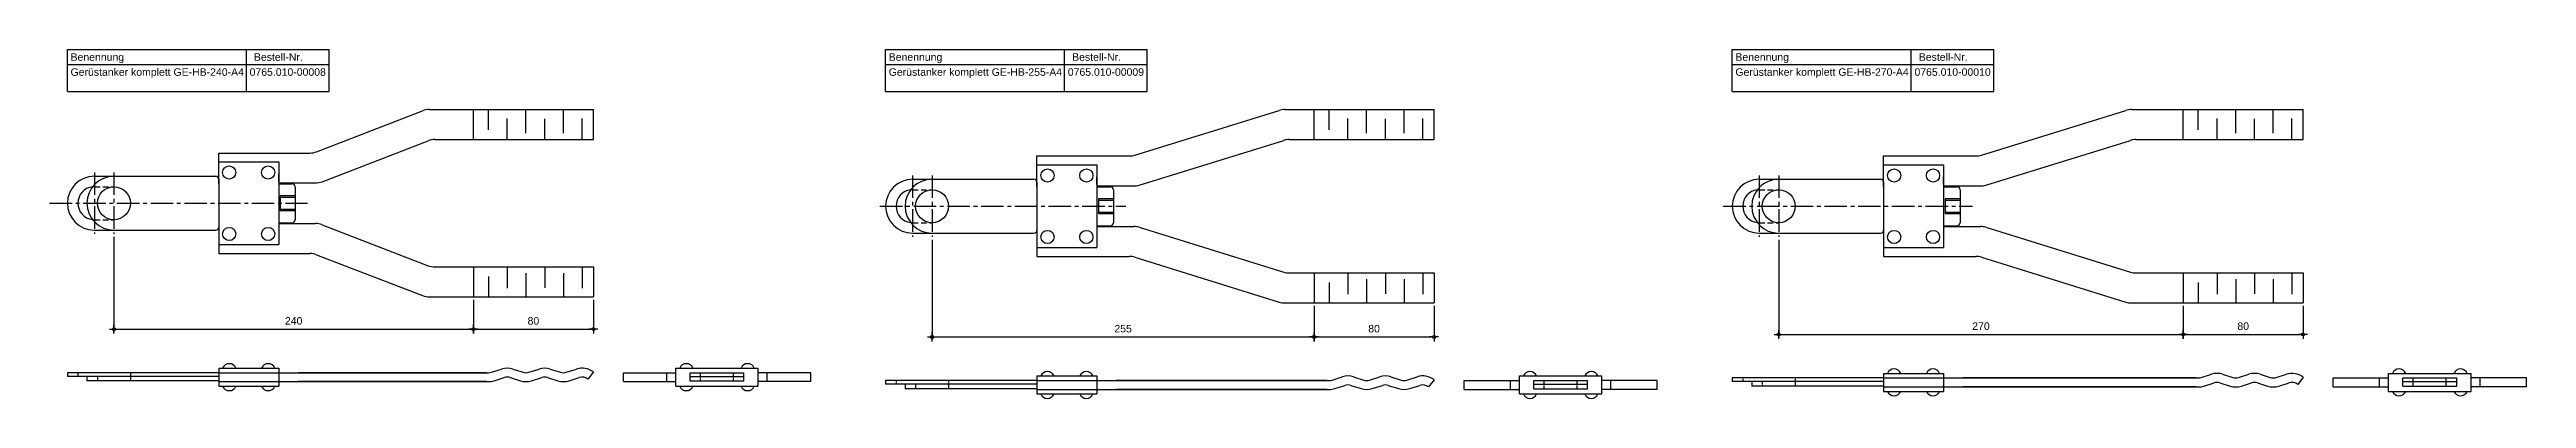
# Model space of a CAD drawing. Header units: inches. Extents: x 9 to 7368, y -7 to 253.
# Drawn here: x 3192 to 4845, y 20 to 253 of the extents above; entities that cross this region are included whole.
import ezdxf

# ---------------------------------------------------------------- set-up
doc = ezdxf.new("R2010")
doc.units = ezdxf.units.IN
doc.header["$LTSCALE"] = 20
doc.header["$MEASUREMENT"] = 0
for name, pattern in [('ACDINWELD', [3, 2, -1]), ('MITTE2', [1.125, 0.75, -0.125, 0.125, -0.125]), ('VERDECKT2', [0.1875, 0.125, -0.0625])]:
    doc.linetypes.add(name, pattern=pattern)
doc.layers.add('Halfen', color=2, linetype='Continuous')
doc.styles.add('ARIAL50', font='ARIAL.TTF', dxfattribs={"height": 5})
doc.styles.get("Standard").update_dxf_attribs({"font": 'ARIAL.TTF'})
doc.dimstyles.new('AM_DIN$0', dxfattribs={"dimtxt": 2.5, "dimasz": 1, "dimexe": 1, "dimexo": 1, "dimgap": 1.5, "dimtad": 1, "dimdec": 0, "dimdsep": 46, "dimtxsty": 'Standard', "dimblk": 'Endpunkt', "dimcen": 0, "dimclrd": 1, "dimclre": 1, "dimclrt": 7, "dimadec": 0, "dimazin": 2, "dimtp": 0.1, "dimtm": 0.1, "dimtfac": 0.71, "dimtdec": 0, "dimtmove": 0, "dimatfit": 3, "dimfxl": 1, "dimlwd": -1, "dimlwe": -1, "dimarcsym": 0})

msp = doc.modelspace()

# ---------------------------------------------------------------- texts
at = {"layer": 'Halfen', "style": 'ARIAL50'}
for s, p in [('Benennung', (3206.017, 245.099)), ('Bestell-Nr.', (3328.404, 245.099)), ('Benennung', (3752.017, 245.099)), ('Bestell-Nr.', (3874.404, 245.099)), ('Benennung', (4317.017, 245.099)), ('Bestell-Nr.', (4439.404, 245.099)), ('Gerüstanker komplett GE-HB-240-A4', (3206.017, 235.099)), ('0765.010-00008', (3325.504, 235.099)), ('Gerüstanker komplett GE-HB-255-A4', (3752.017, 235.099)), ('0765.010-00009', (3871.504, 235.099)), ('Gerüstanker komplett GE-HB-270-A4', (4317.017, 235.099)), ('0765.010-00010', (4436.504, 235.099))]:
    msp.add_text(s, height=5, dxfattribs=at).set_placement(p)

# ---------------------------------------------------------------- blocks, each defined once
blk = doc.blocks.new('Endpunkt')
at = {"color": 0, "linetype": 'ByBlock', "lineweight": -2}
for p, q in [((0, 0), (-1.5, 0)), ((0, 1.5), (0, 0)), ((0, 0), (0, -1.5)), ((1.5, 0), (0, 0))]:
    blk.add_line(p, q, dxfattribs=at)
blk.add_circle((0, 0), 0.5, dxfattribs=at)
blk = doc.blocks.new('*D16')
at = {"layer": 'Halfen', "color": 1, "transparency": 16777216}
for p, q in [((3234.9, 127.6), (3234.9, 64.1)), ((3474.9, 85.6), (3474.9, 64.1)), ((3236.9, 66.1), (3472.9, 66.1))]:
    blk.add_line(p, q, dxfattribs=at)
at = {"layer": 'Halfen', "color": 1, "transparency": 16777216, "xscale": 2, "yscale": 2, "zscale": 2, "rotation": 180}
blk.add_blockref('Endpunkt', (3234.9, 66.1), dxfattribs=at)
at = {"layer": 'Halfen', "color": 1, "transparency": 16777216, "xscale": 2, "yscale": 2, "zscale": 2}
blk.add_blockref('Endpunkt', (3474.9, 66.1), dxfattribs=at)
at = {"layer": 'Halfen', "color": 7, "transparency": 16777216, "insert": (3354.9, 71.6), "char_height": 5, "attachment_point": 5}
blk.add_mtext('240', dxfattribs=at)
blk = doc.blocks.new('*D17')
at = {"layer": 'Halfen', "color": 1, "transparency": 16777216}
for p, q in [((3474.9, 85.6), (3474.9, 64.1)), ((3554.9, 85.6), (3554.9, 64.1)), ((3476.9, 66.1), (3552.9, 66.1))]:
    blk.add_line(p, q, dxfattribs=at)
at = {"layer": 'Halfen', "color": 1, "transparency": 16777216, "xscale": 2, "yscale": 2, "zscale": 2, "rotation": 180}
blk.add_blockref('Endpunkt', (3474.9, 66.1), dxfattribs=at)
at = {"layer": 'Halfen', "color": 1, "transparency": 16777216, "xscale": 2, "yscale": 2, "zscale": 2}
blk.add_blockref('Endpunkt', (3554.9, 66.1), dxfattribs=at)
at = {"layer": 'Halfen', "color": 7, "transparency": 16777216, "insert": (3514.9, 71.6), "char_height": 5, "attachment_point": 5}
blk.add_mtext('80', dxfattribs=at)
blk = doc.blocks.new('*D18')
at = {"layer": 'Halfen', "color": 1, "transparency": 16777216}
for p, q in [((3780.9, 125.6), (3780.9, 58.9)), ((4035.9, 81.6), (4035.9, 58.9)), ((3782.9, 60.9), (4033.9, 60.9))]:
    blk.add_line(p, q, dxfattribs=at)
at = {"layer": 'Halfen', "color": 1, "transparency": 16777216, "xscale": 2, "yscale": 2, "zscale": 2, "rotation": 180}
blk.add_blockref('Endpunkt', (3780.9, 60.9), dxfattribs=at)
at = {"layer": 'Halfen', "color": 1, "transparency": 16777216, "xscale": 2, "yscale": 2, "zscale": 2}
blk.add_blockref('Endpunkt', (4035.9, 60.9), dxfattribs=at)
at = {"layer": 'Halfen', "color": 7, "transparency": 16777216, "insert": (3908.4, 66.4), "char_height": 5, "attachment_point": 5}
blk.add_mtext('255', dxfattribs=at)
blk = doc.blocks.new('*D19')
at = {"layer": 'Halfen', "color": 1, "transparency": 16777216}
for p, q in [((4035.9, 81.6), (4035.9, 58.9)), ((4115.9, 81.6), (4115.9, 58.9)), ((4037.9, 60.9), (4113.9, 60.9))]:
    blk.add_line(p, q, dxfattribs=at)
at = {"layer": 'Halfen', "color": 1, "transparency": 16777216, "xscale": 2, "yscale": 2, "zscale": 2, "rotation": 180}
blk.add_blockref('Endpunkt', (4035.9, 60.9), dxfattribs=at)
at = {"layer": 'Halfen', "color": 1, "transparency": 16777216, "xscale": 2, "yscale": 2, "zscale": 2}
blk.add_blockref('Endpunkt', (4115.9, 60.9), dxfattribs=at)
at = {"layer": 'Halfen', "color": 7, "transparency": 16777216, "insert": (4075.9, 66.4), "char_height": 5, "attachment_point": 5}
blk.add_mtext('80', dxfattribs=at)
blk = doc.blocks.new('*D20')
at = {"layer": 'Halfen', "color": 1, "transparency": 16777216}
for p, q in [((4345.9, 125.6), (4345.9, 60.6)), ((4615.9, 81.6), (4615.9, 60.6)), ((4347.9, 62.6), (4613.9, 62.6))]:
    blk.add_line(p, q, dxfattribs=at)
at = {"layer": 'Halfen', "color": 1, "transparency": 16777216, "xscale": 2, "yscale": 2, "zscale": 2, "rotation": 180}
blk.add_blockref('Endpunkt', (4345.9, 62.6), dxfattribs=at)
at = {"layer": 'Halfen', "color": 1, "transparency": 16777216, "xscale": 2, "yscale": 2, "zscale": 2}
blk.add_blockref('Endpunkt', (4615.9, 62.6), dxfattribs=at)
at = {"layer": 'Halfen', "color": 7, "transparency": 16777216, "insert": (4480.9, 68.1), "char_height": 5, "attachment_point": 5}
blk.add_mtext('270', dxfattribs=at)
blk = doc.blocks.new('*D21')
at = {"layer": 'Halfen', "color": 1, "transparency": 16777216}
for p, q in [((4615.9, 81.6), (4615.9, 60.6)), ((4695.9, 81.6), (4695.9, 60.6)), ((4617.9, 62.6), (4693.9, 62.6))]:
    blk.add_line(p, q, dxfattribs=at)
at = {"layer": 'Halfen', "color": 1, "transparency": 16777216, "xscale": 2, "yscale": 2, "zscale": 2, "rotation": 180}
blk.add_blockref('Endpunkt', (4615.9, 62.6), dxfattribs=at)
at = {"layer": 'Halfen', "color": 1, "transparency": 16777216, "xscale": 2, "yscale": 2, "zscale": 2}
blk.add_blockref('Endpunkt', (4695.9, 62.6), dxfattribs=at)
at = {"layer": 'Halfen', "color": 7, "transparency": 16777216, "insert": (4655.9, 68.1), "char_height": 5, "attachment_point": 5}
blk.add_mtext('80', dxfattribs=at)

# ---------------------------------------------------------------- dimensions: what is measured, and where the dimension line sits
at = {"layer": 'Halfen', "color": 1}
for base, p1, p2, picture, middle in [((3474.917, 66.072), (3234.917, 129.599), (3474.917, 87.599), '*D16', (3354.917, 71.624)), ((4035.917, 60.88), (3780.917, 127.599), (4035.917, 83.599), '*D18', (3908.417, 66.433)), ((4615.917, 62.577), (4345.917, 127.599), (4615.917, 83.599), '*D20', (4480.917, 68.13)), ((3554.917, 66.072), (3474.917, 87.599), (3554.917, 87.599), '*D17', (3514.917, 71.624)), ((4115.917, 60.88), (4035.917, 83.599), (4115.917, 83.599), '*D19', (4075.917, 66.433)), ((4695.917, 62.577), (4615.917, 83.599), (4695.917, 83.599), '*D21', (4655.917, 68.13))]:
    dim = msp.add_linear_dim(base=base, p1=p1, p2=p2, dimstyle='AM_DIN$0', override={"dimscale": 2, "dimdec": 2, "dimadec": 2, "dimtdec": 2, "dimtix": 1}, dxfattribs=at)
    dim.commit()
    dim.dimension.update_dxf_attribs({"geometry": picture, "text_midpoint": middle})

# ---------------------------------------------------------------- linework, layer by layer
at = {"layer": 'Halfen'}
for p, q in [((3203.917, 252.599), (3378.501, 252.599)), ((3203.917, 224.599), (3203.917, 252.599)), ((3323.404, 224.599), (3323.404, 252.599)), ((3378.501, 224.599), (3378.501, 252.599)), ((3749.917, 252.599), (3924.501, 252.599)), ((3749.917, 224.599), (3749.917, 252.599)), ((3869.404, 224.599), (3869.404, 252.599)), ((3924.501, 224.599), (3924.501, 252.599)), ((4314.917, 252.599), (4489.501, 252.599)), ((4314.917, 224.599), (4314.917, 252.599)), ((4434.404, 224.599), (4434.404, 252.599)), ((4489.501, 224.599), (4489.501, 252.599)), ((3203.917, 242.599), (3378.501, 242.599)), ((3749.917, 242.599), (3924.501, 242.599)), ((4314.917, 242.599), (4489.501, 242.599)), ((3203.917, 224.599), (3378.501, 224.599)), ((3749.917, 224.599), (3924.501, 224.599)), ((4314.917, 224.599), (4489.501, 224.599)), ((3370.227, 184.44), (3440.876, 211.758)), ((3445.384, 212.599), (3554.917, 212.599)), ((3554.917, 192.599), (3554.917, 212.599)), ((3916.211, 182.16), (4012.595, 212.038)), ((4016.296, 212.599), (4115.917, 212.599)), ((4115.917, 192.599), (4115.917, 212.599)), ((4481.211, 182.16), (4577.595, 212.038)), ((4581.296, 212.599), (4695.917, 212.599)), ((4695.917, 192.599), (4695.917, 212.599)), ((3304.917, 183.599), (3365.719, 183.599)), ((3304.917, 163.099), (3304.917, 183.599)), ((3373.959, 164.44), (3444.608, 191.758)), ((3449.116, 192.599), (3554.917, 192.599)), ((3919.24, 162.16), (4015.623, 192.038)), ((4019.325, 192.599), (4115.917, 192.599)), ((4484.24, 162.16), (4580.623, 192.038)), ((4584.325, 192.599), (4695.917, 192.599)), ((3221.917, 168.099), (3234.917, 168.099)), ((3234.917, 168.099), (3302.917, 168.099)), ((3304.917, 177.599), (3344.917, 177.599)), ((3304.917, 164.599), (3304.917, 173.586)), ((3304.917, 170.599), (3304.917, 170.599)), ((3304.917, 166.099), (3304.917, 134.099)), ((3344.917, 177.599), (3344.917, 122.599)), ((3344.917, 164.599), (3344.917, 169.771)), ((3767.917, 166.099), (3780.917, 166.099)), ((3780.917, 166.099), (3848.917, 166.099)), ((3850.917, 181.599), (3912.51, 181.599)), ((3850.917, 161.099), (3850.917, 181.599)), ((3850.917, 175.599), (3890.917, 175.599)), ((3850.917, 162.599), (3850.917, 171.586)), ((3850.917, 168.599), (3850.917, 168.599)), ((3890.917, 175.599), (3890.917, 120.599)), ((3890.917, 162.599), (3890.917, 167.771)), ((4332.917, 166.099), (4345.917, 166.099)), ((4345.917, 166.099), (4413.917, 166.099)), ((4415.917, 181.599), (4477.51, 181.599)), ((4415.917, 161.099), (4415.917, 181.599)), ((4415.917, 175.599), (4455.917, 175.599)), ((4415.917, 162.599), (4415.917, 171.586)), ((4415.917, 168.599), (4415.917, 168.599)), ((4455.917, 175.599), (4455.917, 120.599)), ((4455.917, 162.599), (4455.917, 167.771)), ((3344.917, 163.599), (3369.451, 163.599)), ((3344.917, 163.099), (3353.917, 163.099)), ((3355.917, 155.115), (3345.917, 155.115)), ((3345.917, 155.115), (3345.917, 145.083)), ((3345.917, 154.099), (3355.917, 154.099)), ((3355.917, 161.099), (3355.917, 139.099)), ((3850.917, 164.099), (3850.917, 132.099)), ((3890.917, 161.599), (3915.539, 161.599)), ((3890.917, 161.099), (3899.917, 161.099)), ((3891.917, 153.115), (3891.917, 143.083)), ((3901.917, 153.115), (3891.917, 153.115)), ((3891.917, 152.099), (3901.917, 152.099)), ((3901.917, 159.099), (3901.917, 137.099)), ((4415.917, 164.099), (4415.917, 132.099)), ((4455.917, 161.599), (4480.539, 161.599)), ((4455.917, 161.099), (4464.917, 161.099)), ((4456.917, 153.115), (4456.917, 143.083)), ((4466.917, 153.115), (4456.917, 153.115)), ((4456.917, 152.099), (4466.917, 152.099)), ((4466.917, 159.099), (4466.917, 137.099)), ((3304.917, 135.599), (3304.917, 116.599)), ((3304.917, 134.099), (3304.917, 129.599)), ((3344.917, 137.099), (3353.917, 137.099)), ((3344.917, 136.599), (3369.451, 136.599)), ((3345.917, 146.099), (3355.917, 146.099)), ((3355.917, 145.083), (3345.917, 145.083)), ((3373.959, 135.758), (3444.608, 108.44)), ((3850.917, 133.599), (3850.917, 114.599)), ((3890.917, 135.099), (3899.917, 135.099)), ((3890.917, 134.599), (3915.501, 134.599)), ((3891.917, 144.099), (3901.917, 144.099)), ((3901.917, 143.083), (3891.917, 143.083)), ((3919.24, 134.038), (4015.623, 104.16)), ((4415.917, 133.599), (4415.917, 114.599)), ((4455.917, 135.099), (4464.917, 135.099)), ((4455.917, 134.599), (4480.539, 134.599)), ((4456.917, 144.099), (4466.917, 144.099)), ((4466.917, 143.083), (4456.917, 143.083)), ((4484.24, 134.038), (4580.623, 104.16)), ((3221.917, 132.099), (3234.917, 132.099)), ((3234.917, 132.099), (3302.917, 132.099)), ((3304.917, 129.599), (3304.917, 126.612)), ((3304.917, 122.599), (3344.917, 122.599)), ((3304.917, 116.599), (3365.719, 116.599)), ((3370.227, 115.758), (3440.876, 88.44)), ((3767.917, 130.099), (3780.917, 130.099)), ((3780.917, 130.099), (3848.917, 130.099)), ((3850.917, 132.099), (3850.917, 127.599)), ((3850.917, 127.599), (3850.917, 124.612)), ((3850.917, 120.599), (3890.917, 120.599)), ((4332.917, 130.099), (4345.917, 130.099)), ((4345.917, 130.099), (4413.917, 130.099)), ((4415.917, 132.099), (4415.917, 127.599)), ((4415.917, 127.599), (4415.917, 124.612)), ((4415.917, 120.599), (4455.917, 120.599)), ((3449.116, 107.599), (3554.917, 107.599)), ((3554.917, 107.599), (3554.917, 87.599)), ((3850.917, 114.599), (3912.51, 114.599)), ((3916.211, 114.038), (4012.595, 84.16)), ((4019.325, 103.599), (4115.917, 103.599)), ((4115.917, 103.599), (4115.917, 83.599)), ((4415.917, 114.599), (4477.51, 114.599)), ((4481.211, 114.038), (4577.595, 84.16)), ((4584.325, 103.599), (4695.917, 103.599)), ((4695.917, 103.599), (4695.917, 83.599)), ((3445.384, 87.599), (3554.917, 87.599)), ((4016.296, 83.599), (4115.917, 83.599)), ((4581.296, 83.599), (4695.917, 83.599)), ((3304.917, 37.072), (3203.917, 37.072)), ((3203.917, 37.072), (3203.917, 34.572)), ((3304.917, 34.572), (3203.917, 34.572)), ((3216.917, 34.572), (3216.917, 31.572)), ((3304.917, 40.072), (3344.917, 40.072)), ((3304.917, 40.072), (3304.917, 28.072)), ((3304.917, 37.072), (3484.917, 37.072)), ((3344.917, 40.072), (3344.917, 28.072)), ((3483.57, 37.072), (3357.836, 37.072)), ((3486.856, 37.368), (3493.689, 39.503)), ((3488.645, 31.641), (3495.479, 33.776)), ((3499.356, 33.776), (3506.189, 31.641)), ((3501.145, 39.503), (3507.979, 37.368)), ((3511.856, 37.368), (3518.689, 39.503)), ((3513.645, 31.641), (3520.479, 33.776)), ((3524.356, 33.776), (3531.189, 31.641)), ((3526.145, 39.503), (3532.979, 37.368)), ((3536.856, 37.368), (3543.689, 39.503)), ((3538.645, 31.641), (3545.479, 33.776)), ((3554.917, 37.572), (3551.317, 32.772)), ((3574.917, 31.072), (3574.917, 37.072)), ((3574.917, 37.072), (3609.917, 37.072)), ((3603.917, 31.072), (3603.917, 37.072)), ((3609.917, 40.072), (3664.917, 40.072)), ((3609.917, 28.072), (3609.917, 40.072)), ((3619.417, 31.572), (3619.417, 37.072)), ((3619.417, 37.072), (3655.417, 37.072)), ((3619.417, 34.572), (3655.417, 34.572)), ((3655.417, 31.572), (3655.417, 37.072)), ((3664.917, 28.072), (3664.917, 40.072)), ((3699.917, 37.072), (3664.917, 37.072)), ((3670.917, 31.072), (3670.917, 37.072)), ((3699.917, 31.072), (3699.917, 37.072)), ((3850.917, 34.88), (3890.917, 34.88)), ((3850.917, 34.88), (3850.917, 22.88)), ((3890.917, 34.88), (3890.917, 22.88)), ((4047.856, 32.176), (4054.689, 34.312)), ((4062.145, 34.312), (4068.979, 32.176)), ((4072.856, 32.176), (4079.689, 34.312)), ((4087.145, 34.312), (4093.979, 32.176)), ((4097.856, 32.176), (4104.689, 34.312)), ((4172.917, 34.88), (4227.917, 34.88)), ((4172.917, 22.88), (4172.917, 34.88)), ((4227.917, 22.88), (4227.917, 34.88)), ((4415.917, 33.577), (4314.917, 33.577)), ((4314.917, 33.577), (4314.917, 31.077)), ((4415.917, 36.577), (4455.917, 36.577)), ((4415.917, 36.577), (4415.917, 24.577)), ((4415.917, 33.577), (4625.917, 33.577)), ((4455.917, 36.577), (4455.917, 24.577)), ((4624.57, 33.577), (4468.836, 33.577)), ((4627.856, 33.873), (4634.689, 36.009)), ((4642.145, 36.009), (4648.979, 33.873)), ((4652.856, 33.873), (4659.689, 36.009)), ((4667.145, 36.009), (4673.979, 33.873)), ((4677.856, 33.873), (4684.689, 36.009)), ((4695.917, 34.077), (4692.317, 29.277)), ((4715.917, 27.577), (4715.917, 33.577)), ((4715.917, 33.577), (4752.917, 33.577)), ((4746.917, 27.577), (4746.917, 33.577)), ((4752.917, 36.577), (4807.917, 36.577)), ((4752.917, 24.577), (4752.917, 36.577)), ((4762.417, 28.077), (4762.417, 33.577)), ((4762.417, 33.577), (4798.417, 33.577)), ((4798.417, 28.077), (4798.417, 33.577)), ((4807.917, 24.577), (4807.917, 36.577)), ((4844.917, 33.577), (4807.917, 33.577)), ((4813.917, 27.577), (4813.917, 33.577)), ((4844.917, 27.577), (4844.917, 33.577)), ((3304.917, 31.572), (3216.917, 31.572)), ((3304.917, 31.072), (3484.917, 31.072)), ((3304.917, 28.072), (3344.917, 28.072)), ((3483.601, 31.072), (3357.9, 31.072)), ((3574.917, 31.072), (3609.917, 31.072)), ((3609.917, 28.072), (3664.917, 28.072)), ((3619.417, 31.572), (3655.417, 31.572)), ((3699.917, 31.072), (3664.917, 31.072)), ((3850.917, 31.88), (3749.917, 31.88)), ((3749.917, 31.88), (3749.917, 29.38)), ((3850.917, 29.38), (3749.917, 29.38)), ((3762.917, 29.38), (3762.917, 26.38)), ((3850.917, 26.38), (3762.917, 26.38)), ((3850.917, 31.88), (4045.917, 31.88)), ((3850.917, 25.88), (4045.917, 25.88)), ((3850.917, 22.88), (3890.917, 22.88)), ((4044.57, 31.88), (3903.836, 31.88)), ((4044.601, 25.88), (3903.9, 25.88)), ((4049.645, 26.449), (4056.479, 28.585)), ((4060.356, 28.585), (4067.189, 26.449)), ((4074.645, 26.449), (4081.479, 28.585)), ((4085.356, 28.585), (4092.189, 26.449)), ((4099.645, 26.449), (4106.479, 28.585)), ((4115.917, 32.38), (4112.317, 27.58)), ((4135.917, 25.88), (4135.917, 31.88)), ((4135.917, 31.88), (4172.917, 31.88)), ((4135.917, 25.88), (4172.917, 25.88)), ((4166.917, 25.88), (4166.917, 31.88)), ((4172.917, 22.88), (4227.917, 22.88)), ((4182.417, 26.38), (4182.417, 31.88)), ((4182.417, 31.88), (4218.417, 31.88)), ((4182.417, 29.38), (4218.417, 29.38)), ((4182.417, 26.38), (4218.417, 26.38)), ((4218.417, 26.38), (4218.417, 31.88)), ((4264.917, 31.88), (4227.917, 31.88)), ((4264.917, 25.88), (4227.917, 25.88)), ((4233.917, 25.88), (4233.917, 31.88)), ((4264.917, 25.88), (4264.917, 31.88)), ((4415.917, 31.077), (4314.917, 31.077)), ((4327.917, 31.077), (4327.917, 28.077)), ((4415.917, 28.077), (4327.917, 28.077)), ((4415.917, 27.577), (4625.917, 27.577)), ((4415.917, 24.577), (4455.917, 24.577)), ((4624.601, 27.577), (4468.9, 27.577)), ((4629.645, 28.146), (4636.479, 30.282)), ((4640.356, 30.282), (4647.189, 28.146)), ((4654.645, 28.146), (4661.479, 30.282)), ((4665.356, 30.282), (4672.189, 28.146)), ((4679.645, 28.146), (4686.479, 30.282)), ((4715.917, 27.577), (4752.917, 27.577)), ((4752.917, 24.577), (4807.917, 24.577)), ((4762.417, 31.077), (4798.417, 31.077)), ((4762.417, 28.077), (4798.417, 28.077)), ((4844.917, 27.577), (4807.917, 27.577))]:
    msp.add_line(p, q, dxfattribs=at)
at = {"layer": 'Halfen', "color": 1}
for p, q in [((3474.917, 192.599), (3474.917, 212.599)), ((3484.917, 199.024), (3484.866, 212.599)), ((3497.417, 192.599), (3497.417, 206.716)), ((3509.917, 196.844), (3509.917, 212.599)), ((3522.417, 192.599), (3522.417, 206.442)), ((3534.917, 196.844), (3534.917, 212.599)), ((3547.417, 192.599), (3547.417, 206.716)), ((4035.917, 192.599), (4035.917, 212.599)), ((4045.917, 199.024), (4045.866, 212.599)), ((4058.417, 192.599), (4058.417, 206.716)), ((4070.917, 196.844), (4070.917, 212.599)), ((4083.417, 192.599), (4083.417, 206.442)), ((4095.917, 196.844), (4095.917, 212.599)), ((4108.417, 192.599), (4108.417, 206.716)), ((4615.917, 192.599), (4615.917, 212.599)), ((4625.917, 199.024), (4625.866, 212.599)), ((4638.417, 192.599), (4638.417, 206.716)), ((4650.917, 196.844), (4650.917, 212.599)), ((4663.417, 192.599), (4663.417, 206.442)), ((4675.917, 196.844), (4675.917, 212.599)), ((4688.417, 192.599), (4688.417, 206.716)), ((3474.917, 107.599), (3474.917, 87.599)), ((3484.917, 101.174), (3484.866, 87.599)), ((3497.417, 107.599), (3497.417, 93.482)), ((3509.917, 103.354), (3509.917, 87.599)), ((3522.417, 107.599), (3522.417, 93.756)), ((3534.917, 103.354), (3534.917, 87.599)), ((3547.417, 107.599), (3547.417, 93.482)), ((4035.917, 103.599), (4035.917, 83.599)), ((4058.417, 103.599), (4058.417, 89.482)), ((4070.917, 99.354), (4070.917, 83.599)), ((4083.417, 103.599), (4083.417, 89.756)), ((4095.917, 99.354), (4095.917, 83.599)), ((4108.417, 103.599), (4108.417, 89.482)), ((4615.917, 103.599), (4615.917, 83.599)), ((4638.417, 103.599), (4638.417, 89.482)), ((4650.917, 99.354), (4650.917, 83.599)), ((4663.417, 103.599), (4663.417, 89.756)), ((4675.917, 99.354), (4675.917, 83.599)), ((4688.417, 103.599), (4688.417, 89.482)), ((4045.917, 97.174), (4045.866, 83.599)), ((4625.917, 97.174), (4625.866, 83.599))]:
    msp.add_line(p, q, dxfattribs=at)
at = {"layer": 'Halfen', "color": 1, "linetype": 'MITTE2'}
for p, q in [((3221.917, 170.599), (3221.917, 129.599)), ((3234.917, 170.599), (3234.917, 129.599)), ((3767.917, 168.599), (3767.917, 127.599)), ((3780.917, 168.599), (3780.917, 127.599)), ((4332.917, 168.599), (4332.917, 127.599)), ((4345.917, 168.599), (4345.917, 127.599)), ((3191.987, 150.099), (3364.14, 150.099)), ((3746.156, 148.099), (3910.14, 148.099)), ((4308.954, 148.099), (4475.14, 148.099))]:
    msp.add_line(p, q, dxfattribs=at)
at = {"layer": 'Halfen', "color": 1, "linetype": 'VERDECKT2', "ltscale": 1.5}
for p, q in [((3221.917, 161.099), (3234.917, 161.099)), ((3767.917, 159.099), (3780.917, 159.099)), ((4332.917, 159.099), (4345.917, 159.099)), ((3221.917, 139.099), (3234.917, 139.099)), ((3767.917, 137.099), (3780.917, 137.099)), ((4332.917, 137.099), (4345.917, 137.099))]:
    msp.add_line(p, q, dxfattribs=at)
at = {"layer": 'Halfen', "color": 1, "linetype": 'VERDECKT2', "ltscale": 0.2}
for p, q in [((3210.917, 37.072), (3210.917, 34.572)), ((3223.917, 34.572), (3223.917, 31.572)), ((3245.917, 37.072), (3245.917, 31.572)), ((3626.417, 31.572), (3626.417, 37.072)), ((3648.417, 31.572), (3648.417, 37.072)), ((4321.917, 33.577), (4321.917, 31.077)), ((4356.917, 33.577), (4356.917, 28.077)), ((4769.417, 28.077), (4769.417, 33.577)), ((4791.417, 28.077), (4791.417, 33.577)), ((3756.917, 31.88), (3756.917, 29.38)), ((3769.917, 29.38), (3769.917, 26.38)), ((3791.917, 31.88), (3791.917, 26.38)), ((4189.417, 26.38), (4189.417, 31.88)), ((4211.417, 26.38), (4211.417, 31.88)), ((4334.917, 31.077), (4334.917, 28.077))]:
    msp.add_line(p, q, dxfattribs=at)
at = {"layer": 'Halfen'}
for centre, radius in [((3311.917, 170.599), 4.4), ((3337.917, 170.599), 4.4), ((3857.917, 168.599), 4.4), ((3883.917, 168.599), 4.4), ((4422.917, 168.599), 4.4), ((4448.917, 168.599), 4.4), ((3234.917, 150.099), 11), ((3780.917, 148.099), 11), ((4345.917, 148.099), 11), ((3311.917, 129.599), 4.4), ((3337.917, 129.599), 4.4), ((3857.917, 127.599), 4.4), ((3883.917, 127.599), 4.4), ((4422.917, 127.599), 4.4), ((4448.917, 127.599), 4.4)]:
    msp.add_circle(centre, radius, dxfattribs=at)
for centre, radius, start, end in [((3445.384, 200.099), 12.5, 90, 111.139825), ((4016.296, 200.099), 12.5, 90, 107.223436), ((4581.296, 200.099), 12.5, 90, 107.223436), ((3365.719, 196.099), 12.5, 270, 291.139825), ((3449.116, 180.099), 12.5, 90, 111.139825), ((3912.51, 194.099), 12.5, 270, 287.223436), ((4019.325, 180.099), 12.5, 90, 107.223436), ((4477.51, 194.099), 12.5, 270, 287.223436), ((4584.325, 180.099), 12.5, 90, 107.223436), ((3221.917, 150.099), 18, 90, 270), ((3234.917, 150.099), 18, 90, 270), ((3302.917, 166.099), 2, 0, 90), ((3767.917, 148.099), 18, 90, 270), ((3780.917, 148.099), 18, 90, 270), ((3848.917, 164.099), 2, 0, 90), ((4332.917, 148.099), 18, 90, 270), ((4345.917, 148.099), 18, 90, 270), ((4413.917, 164.099), 2, 0, 90), ((3221.917, 150.099), 11, 96.827533, 263.172467), ((3353.917, 161.099), 2, 0, 90), ((3369.451, 176.099), 12.5, 270, 291.139825), ((3767.917, 148.099), 11, 96.827533, 263.172467), ((3899.917, 159.099), 2, 0, 90), ((3915.539, 174.099), 12.5, 270, 287.223436), ((4332.917, 148.099), 11, 96.827533, 263.172467), ((4464.917, 159.099), 2, 0, 90), ((4480.539, 174.099), 12.5, 270, 287.223436), ((3302.917, 134.099), 2, 270, 0), ((3353.917, 139.099), 2, 270, 0), ((3369.451, 124.099), 12.5, 68.860175, 90), ((3899.917, 137.099), 2, 270, 0), ((3915.539, 122.099), 12.5, 72.776564, 90), ((4464.917, 137.099), 2, 270, 0), ((4480.539, 122.099), 12.5, 72.776564, 90), ((3365.719, 104.099), 12.5, 68.860175, 90), ((3848.917, 132.099), 2, 270, 0), ((4413.917, 132.099), 2, 270, 0), ((3449.116, 120.099), 12.5, 248.860175, 270), ((3912.51, 102.099), 12.5, 72.776564, 90), ((4019.325, 116.099), 12.5, 252.776564, 270), ((4477.51, 102.099), 12.5, 72.776564, 90), ((4584.325, 116.099), 12.5, 252.776564, 270), ((3445.384, 100.099), 12.5, 248.860175, 270), ((4016.296, 96.099), 12.5, 252.776564, 270), ((4581.296, 96.099), 12.5, 252.776564, 270), ((3311.917, 38.345), 4.726, 21.426246, 158.573754), ((3337.917, 38.345), 4.726, 21.426246, 158.573754), ((3484.917, 43.572), 6.5, 270, 287.353088), ((3497.417, 27.572), 12.5, 72.646912, 107.353088), ((3497.417, 27.572), 6.5, 72.646912, 107.353088), ((3509.917, 43.572), 6.5, 252.646912, 287.353088), ((3522.417, 27.572), 12.5, 72.646912, 107.353088), ((3522.417, 27.572), 6.5, 72.646912, 107.353088), ((3534.917, 43.572), 6.5, 252.646912, 287.353088), ((3547.417, 27.572), 12.5, 53.130102, 107.353088), ((3547.417, 27.572), 6.5, 53.130102, 107.353088), ((3616.917, 38.345), 4.726, 21.426246, 158.573754), ((3657.917, 38.345), 4.726, 21.426246, 158.573754), ((3857.917, 33.154), 4.726, 21.426246, 158.573754), ((3883.917, 33.154), 4.726, 21.426246, 158.573754), ((4058.417, 22.38), 12.5, 72.646912, 107.353088), ((4083.417, 22.38), 12.5, 72.646912, 107.353088), ((4108.417, 22.38), 12.5, 53.130102, 107.353088), ((4179.917, 33.154), 4.726, 21.426246, 158.573754), ((4220.917, 33.154), 4.726, 21.426246, 158.573754), ((4422.917, 34.851), 4.726, 21.426246, 158.573754), ((4448.917, 34.851), 4.726, 21.426246, 158.573754), ((4625.917, 40.077), 6.5, 270, 287.353088), ((4638.417, 24.077), 12.5, 72.646912, 107.353088), ((4650.917, 40.077), 6.5, 252.646912, 287.353088), ((4663.417, 24.077), 12.5, 72.646912, 107.353088), ((4675.917, 40.077), 6.5, 252.646912, 287.353088), ((4688.417, 24.077), 12.5, 53.130102, 107.353088), ((4759.917, 34.851), 4.726, 21.426246, 158.573754), ((4800.917, 34.851), 4.726, 21.426246, 158.573754), ((3311.917, 29.798), 4.726, 201.426246, 338.573754), ((3337.917, 29.798), 4.726, 201.426246, 338.573754), ((3484.917, 43.572), 12.5, 270, 287.353088), ((3509.917, 43.572), 12.5, 252.646912, 287.353088), ((3534.917, 43.572), 12.5, 252.646912, 287.353088), ((3616.917, 29.798), 4.726, 201.426246, 338.573754), ((3657.917, 29.798), 4.726, 201.426246, 338.573754), ((3857.917, 24.607), 4.726, 201.426246, 338.573754), ((3883.917, 24.607), 4.726, 201.426246, 338.573754), ((4045.917, 38.38), 6.5, 270, 287.353088), ((4045.917, 38.38), 12.5, 270, 287.353088), ((4058.417, 22.38), 6.5, 72.646912, 107.353088), ((4070.917, 38.38), 12.5, 252.646912, 287.353088), ((4070.917, 38.38), 6.5, 252.646912, 287.353088), ((4083.417, 22.38), 6.5, 72.646912, 107.353088), ((4095.917, 38.38), 12.5, 252.646912, 287.353088), ((4095.917, 38.38), 6.5, 252.646912, 287.353088), ((4108.417, 22.38), 6.5, 53.130102, 107.353088), ((4179.917, 24.607), 4.726, 201.426246, 338.573754), ((4220.917, 24.607), 4.726, 201.426246, 338.573754), ((4422.917, 26.304), 4.726, 201.426246, 338.573754), ((4448.917, 26.304), 4.726, 201.426246, 338.573754), ((4625.917, 40.077), 12.5, 270, 287.353088), ((4638.417, 24.077), 6.5, 72.646912, 107.353088), ((4650.917, 40.077), 12.5, 252.646912, 287.353088), ((4663.417, 24.077), 6.5, 72.646912, 107.353088), ((4675.917, 40.077), 12.5, 252.646912, 287.353088), ((4688.417, 24.077), 6.5, 53.130102, 107.353088), ((4759.917, 26.304), 4.726, 201.426246, 338.573754), ((4800.917, 26.304), 4.726, 201.426246, 338.573754)]:
    msp.add_arc(centre, radius, start, end, dxfattribs=at)
at = {"layer": 'Halfen', "color": 1, "linetype": 'ACDINWELD', "ltscale": 1.5}
for centre, start, end in [((3221.917, 150.099), 90, 96.827533), ((3767.917, 148.099), 90, 96.827533), ((4332.917, 148.099), 90, 96.827533), ((3221.917, 150.099), 263.172467, 270), ((3767.917, 148.099), 263.172467, 270), ((4332.917, 148.099), 263.172467, 270)]:
    msp.add_arc(centre, 11, start, end, dxfattribs=at)

msp.set_redraw_order([(e.dxf.handle, doc.entitydb.next_handle()) for e in msp.query("TEXT MTEXT ATTDEF DIMENSION ARC_DIMENSION")])  # texts and dimensions are drawn at this point

doc.saveas('drawing.dxf')
